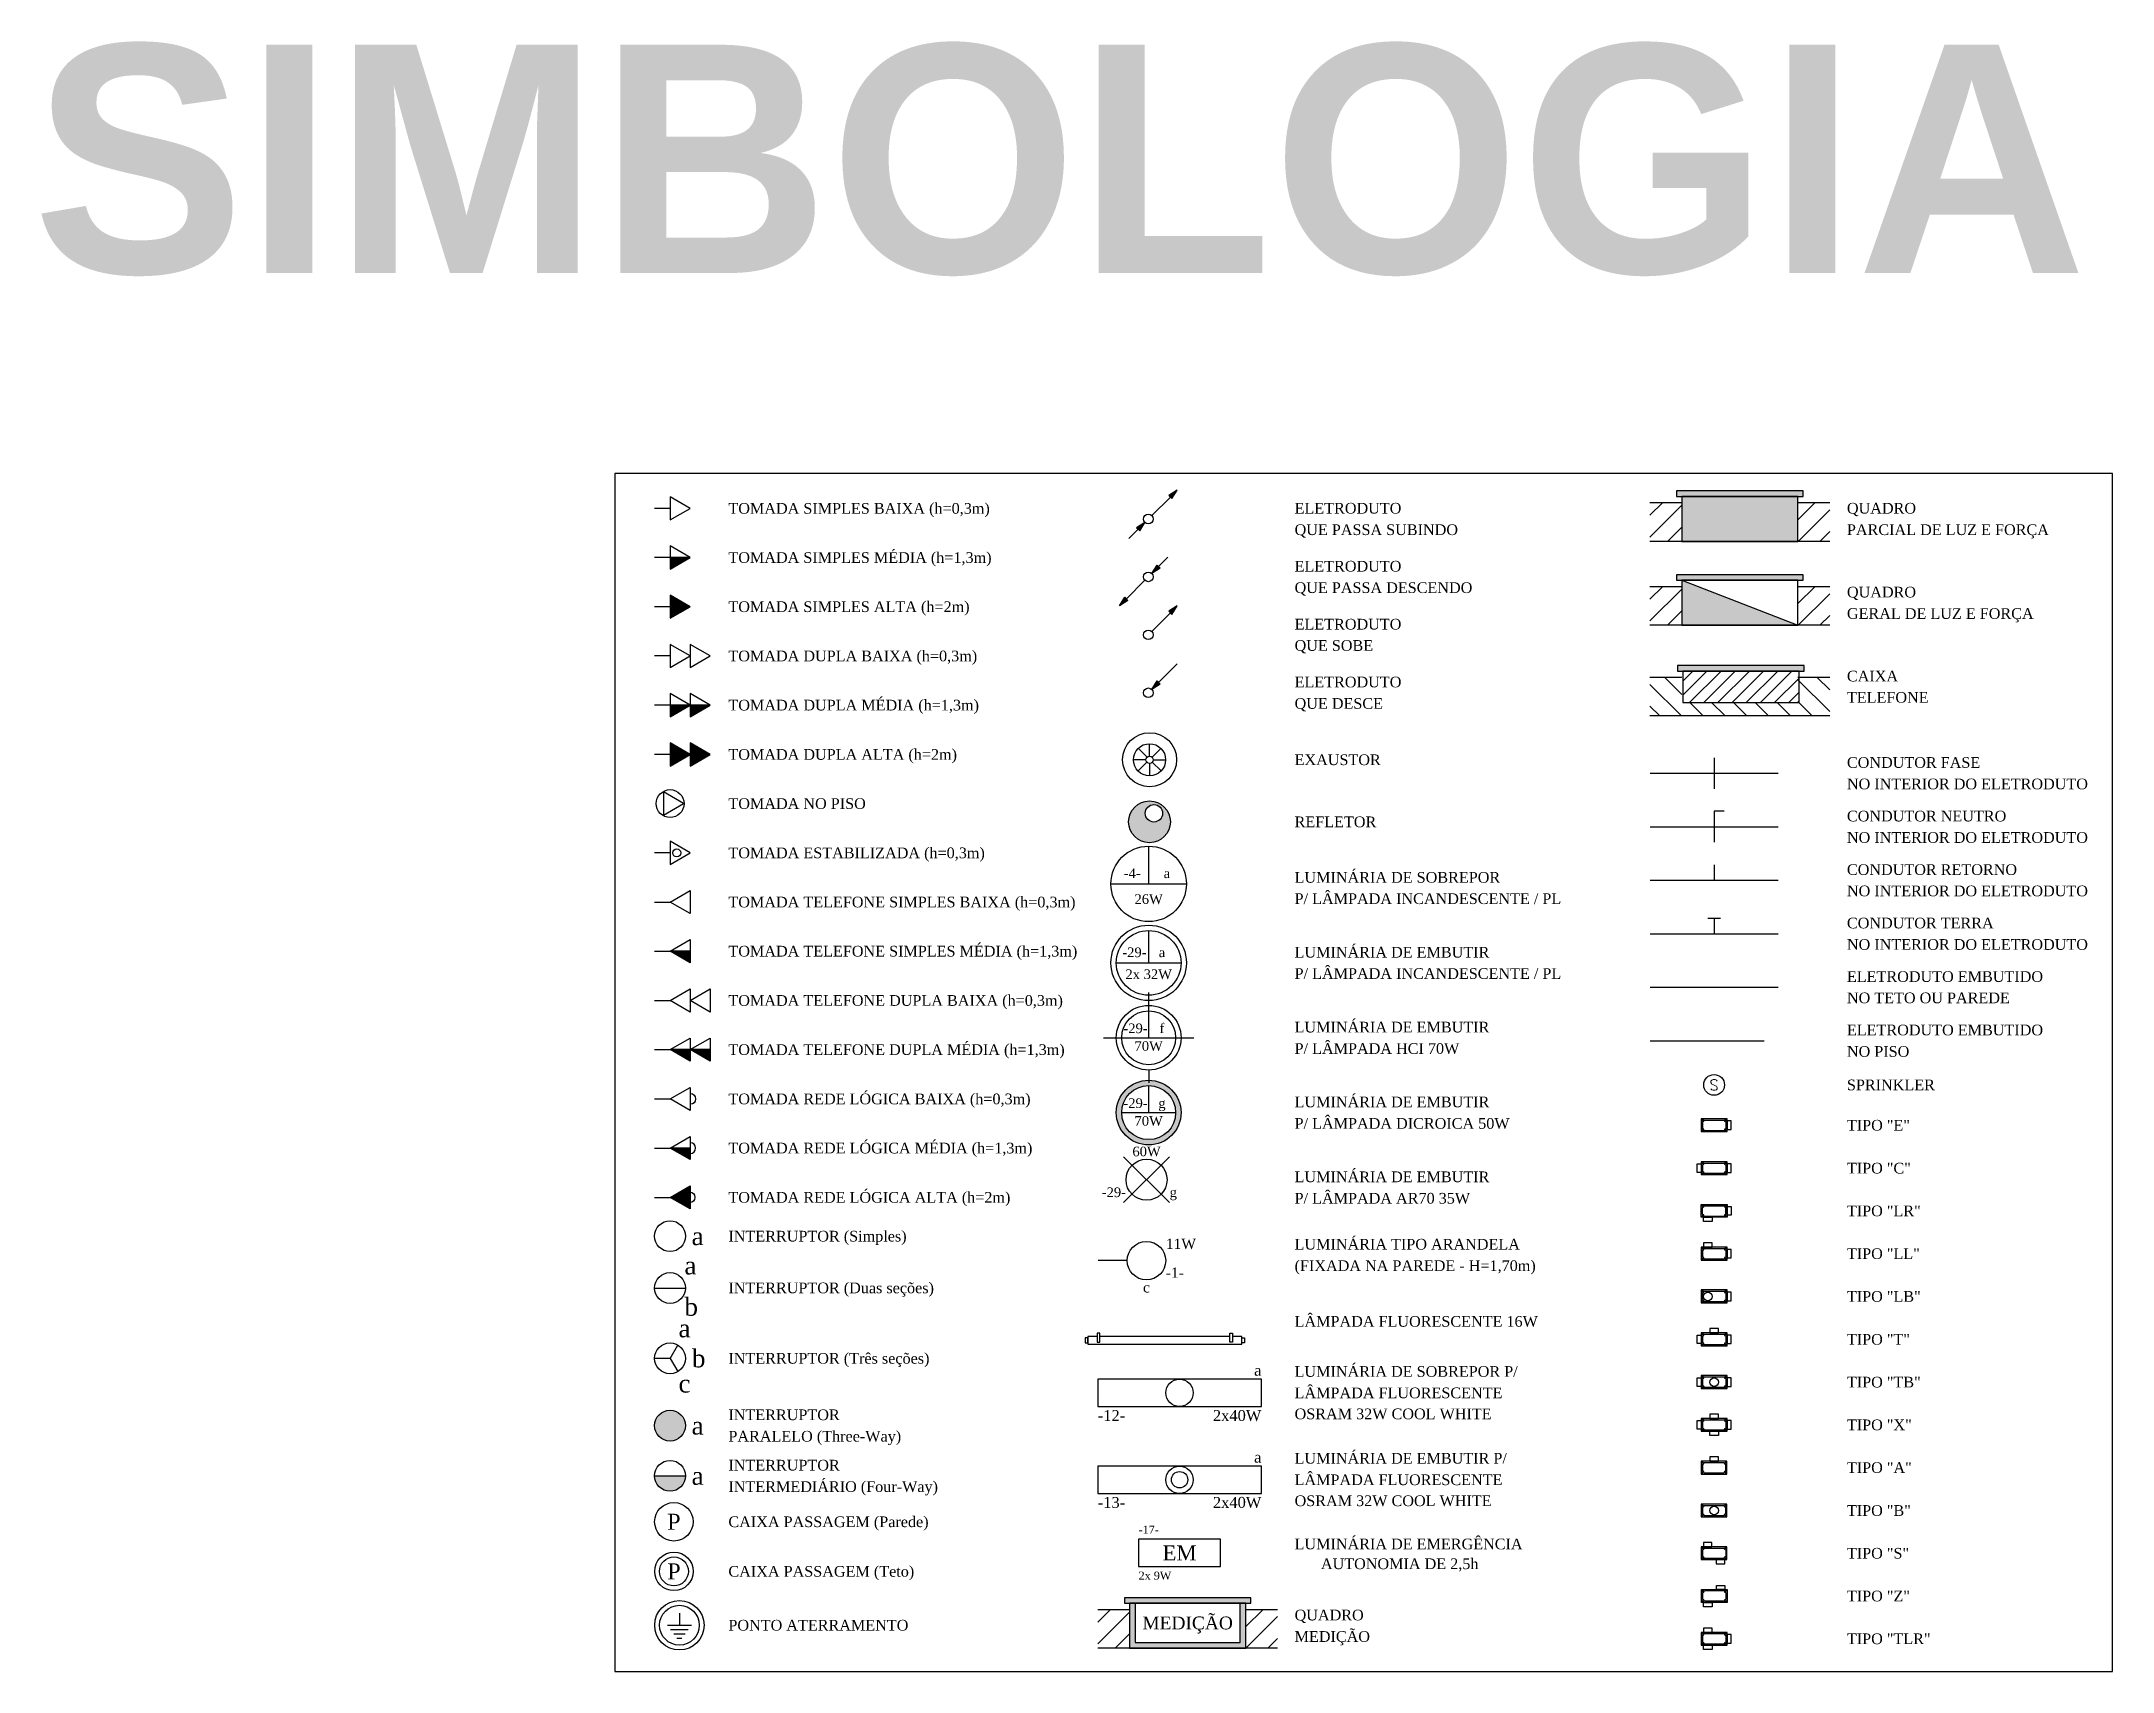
# Model space of a CAD drawing. Extents: x -8832 to -1466, y -5142 to -2323.
# Drawn here: x -8832 to -7471, y -3394 to -2323 of the extents above; entities that cross this region are included whole.
import ezdxf
from ezdxf.enums import TextEntityAlignment as Align

# ---------------------------------------------------------------- set-up
doc = ezdxf.new("R2010")
doc.units = 0
doc.header["$LTSCALE"] = 50
doc.header["$MEASUREMENT"] = 0
doc.linetypes.add('HIDDEN', pattern=[0.375, 0.25, -0.125])
doc.layers.get('0').update_dxf_attribs({"linetype": 'CONTINUOUS'})
for name, color, linetype in [('FIAÇÃO', 2, 'CONTINUOUS'), ('SIMBOLOGIA', 1, 'CONTINUOUS'), ('TX-GM', 3, 'CONTINUOUS')]:
    doc.layers.add(name, color=color, linetype=linetype)
doc.styles.add('JMS1', font='times.ttf')
doc.styles.add('JMS2', font='times.ttf')
doc.styles.add('ROMANS', font='simplex.shx')
doc.styles.add('SANSSERIFBOLD', font='sasb____.pfb')

msp = doc.modelspace()

# ---------------------------------------------------------------- texts
at = {"color": 1, "linetype": 'Continuous', "style": 'JMS2'}
for s, p in [('TOMADA SIMPLES BAIXA (h=0,3m)', (-8380.8, -2629.8)), ('TOMADA SIMPLES MÉDIA (h=1,3m)', (-8380.8, -2662.1)), ('TOMADA SIMPLES ALTA (h=2m)', (-8380.8, -2694.4)), ('TOMADA DUPLA BAIXA (h=0,3m)', (-8380.8, -2726.8)), ('TOMADA DUPLA MÉDIA (h=1,3m)', (-8380.8, -2759.1)), ('TOMADA DUPLA ALTA (h=2m)', (-8380.8, -2791.5)), ('TOMADA NO PISO', (-8380.8, -2823.8)), ('TOMADA ESTABILIZADA (h=0,3m)', (-8380.8, -2856.2))]:
    msp.add_text(s, height=7.031, dxfattribs=at).set_placement(p, align=Align.MIDDLE_LEFT)
at = {"linetype": 'Continuous', "style": 'JMS2'}
for s, height, p in [('ELETRODUTO', 7.03, (-8008.7, -2629.7)), ('QUADRO', 7.03, (-7645.7, -2629.7)), ('QUE PASSA SUBINDO', 7.031, (-8008.7, -2643.8)), ('PARCIAL DE LUZ E FORÇA', 7.031, (-7645.7, -2643.8)), ('ELETRODUTO', 7.03, (-8008.7, -2667.8)), ('QUE PASSA DESCENDO', 7.031, (-8008.7, -2681.9)), ('QUADRO', 7.03, (-7645.7, -2684.8)), ('ELETRODUTO', 7.03, (-8008.7, -2705.9)), ('GERAL DE LUZ E FORÇA', 7.031, (-7645.7, -2698.9)), ('QUE SOBE', 7.03, (-8008.7, -2719.9)), ('ELETRODUTO', 7.03, (-8008.7, -2743.9)), ('CAIXA', 7.03, (-7645.7, -2740)), ('QUE DESCE', 7.03, (-8008.7, -2758)), ('TELEFONE', 7.03, (-7645.7, -2754)), ('EXAUSTOR', 7.03, (-8008.7, -2795)), ('EXAUSTOR', 7.03, (-8008.7, -2795)), ('CONDUTOR FASE', 7.031, (-7645.7, -2796.8)), ('NO INTERIOR DO ELETRODUTO', 7.031, (-7645.7, -2810.9)), ('CONDUTOR NEUTRO', 7.031, (-7645.7, -2832)), ('REFLETOR', 7.03, (-8008.7, -2835.8)), ('REFLETOR', 7.03, (-8008.7, -2835.8)), ('NO INTERIOR DO ELETRODUTO', 7.031, (-7645.7, -2846.1)), ('LUMINÁRIA DE SOBREPOR', 7.031, (-8008.7, -2872.3)), ('CONDUTOR RETORNO', 7.031, (-7645.7, -2867.2)), ('TOMADA TELEFONE SIMPLES BAIXA (h=0,3m)', 7.031, (-8380.8, -2888.5)), ('P/ LÂMPADA INCANDESCENTE / PL', 7.031, (-8008.7, -2886.3)), ('NO INTERIOR DO ELETRODUTO', 7.031, (-7645.7, -2881.2)), ('CONDUTOR TERRA', 7.031, (-7645.7, -2902.3)), ('NO INTERIOR DO ELETRODUTO', 7.031, (-7645.7, -2916.4)), ('TOMADA TELEFONE SIMPLES MÉDIA (h=1,3m)', 7.031, (-8380.8, -2920.8)), ('LUMINÁRIA DE EMBUTIR', 7.031, (-8008.7, -2921.5)), ('P/ LÂMPADA INCANDESCENTE / PL', 7.031, (-8008.7, -2935.5)), ('ELETRODUTO EMBUTIDO', 7.031, (-7645.7, -2937.5)), ('TOMADA TELEFONE DUPLA BAIXA (h=0,3m)', 7.031, (-8380.8, -2953.2)), ('NO TETO OU PAREDE', 7.031, (-7645.7, -2951.5)), ('LUMINÁRIA DE EMBUTIR', 7.031, (-8008.7, -2970.7)), ('TOMADA TELEFONE DUPLA MÉDIA (h=1,3m)', 7.031, (-8380.8, -2985.5)), ('P/ LÂMPADA HCI 70W', 7.031, (-8008.7, -2984.8)), ('ELETRODUTO EMBUTIDO', 7.031, (-7645.7, -2972.6)), ('NO PISO', 7.03, (-7645.7, -2986.7)), ('SPRINKLER', 7.03, (-7645.7, -3008.7)), ('TOMADA REDE LÓGICA BAIXA (h=0,3m)', 7.031, (-8380.8, -3017.9)), ('LUMINÁRIA DE EMBUTIR', 7.031, (-8008.7, -3019.9)), ('P/ LÂMPADA DICROICA 50W', 7.031, (-8008.7, -3034)), ('TIPO "E"', 7.03, (-7645.7, -3035.2)), ('TOMADA REDE LÓGICA MÉDIA (h=1,3m)', 7.031, (-8380.8, -3050.2)), ('TIPO "C"', 7.03, (-7645.7, -3063.4)), ('LUMINÁRIA DE EMBUTIR', 7.031, (-8008.7, -3069.1)), ('TOMADA REDE LÓGICA ALTA (h=2m)', 7.031, (-8380.8, -3082.6)), ('P/ LÂMPADA AR70 35W', 7.031, (-8008.7, -3083.2)), ('TIPO "LR"', 7.03, (-7645.7, -3091.5)), ('INTERRUPTOR (Simples)', 7.031, (-8380.8, -3108.1)), ('LUMINÁRIA TIPO ARANDELA', 7.031, (-8008.7, -3113.4)), ('TIPO "LL"', 7.03, (-7645.7, -3119.6)), ('(FIXADA NA PAREDE - H=1,70m)', 7.031, (-8008.7, -3127.5)), ('INTERRUPTOR (Duas seções)', 7.031, (-8380.8, -3142.1)), ('TIPO "LB"', 7.03, (-7645.7, -3147.7)), ('LÂMPADA FLUORESCENTE 16W', 7.031, (-8008.7, -3164.1)), ('INTERRUPTOR (Três seções)', 7.031, (-8380.8, -3188.4)), ('TIPO "T"', 7.03, (-7645.7, -3175.9)), ('LUMINÁRIA DE SOBREPOR P/', 7.031, (-8008.7, -3197)), ('LÂMPADA FLUORESCENTE', 7.031, (-8008.7, -3211.1)), ('TIPO "TB"', 7.03, (-7645.7, -3204)), ('INTERRUPTOR', 7.031, (-8380.8, -3225.5)), ('OSRAM 32W COOL WHITE', 7.031, (-8008.7, -3224.9)), ('PARALELO (Three-Way)', 7.031, (-8380.8, -3239.6)), ('TIPO "X"', 7.03, (-7645.7, -3232.1)), ('LUMINÁRIA DE EMBUTIR P/', 7.031, (-8008.7, -3254.1)), ('INTERRUPTOR', 7.031, (-8380.8, -3258.6)), ('LÂMPADA FLUORESCENTE', 7.031, (-8008.7, -3268.2)), ('TIPO "A"', 7.03, (-7645.7, -3260.2)), ('INTERMEDIÁRIO (Four-Way)', 7.031, (-8380.8, -3272.7)), ('OSRAM 32W COOL WHITE', 7.031, (-8008.7, -3282)), ('CAIXA PASSAGEM (Parede)', 7.031, (-8380.8, -3295.8)), ('TIPO "B"', 7.03, (-7645.7, -3288.4)), ('LUMINÁRIA DE EMERGÊNCIA', 7.031, (-8008.7, -3310.4)), ('AUTONOMIA DE 2,5h', 7.031, (-7991.4, -3323.4)), ('TIPO "S"', 7.03, (-7645.7, -3316.5)), ('CAIXA PASSAGEM (Teto)', 7.031, (-8380.8, -3328.4)), ('TIPO "Z"', 7.03, (-7645.7, -3344.6)), ('PONTO ATERRAMENTO', 7.031, (-8380.8, -3363.8)), ('QUADRO', 7.03, (-8008.7, -3357.1)), ('MEDIÇÃO', 7.03, (-8008.7, -3371.2)), ('TIPO "TLR"', 7.03, (-7645.7, -3372.7))]:
    msp.add_text(s, height=height, dxfattribs=at).set_placement(p, align=Align.MIDDLE_LEFT)
at = {"layer": 'TX-GM', "style": 'SANSSERIFBOLD'}
msp.add_text('SIMBOLOGIA', height=150, dxfattribs=at).set_placement((-8838.3, -2475.1))

# ---------------------------------------------------------------- blocks, each defined once
blk = doc.blocks.new('A$C7A1A14DC')
at = {"layer": 'SIMBOLOGIA'}
blk.add_line((0.097, 0), (0, 0), dxfattribs=at)
blk.add_lwpolyline([(0.222, 0), (0.097, 0.072), (0.097, -0.072)], close=True, dxfattribs=at)
at = {"layer": 'SIMBOLOGIA', "linetype": 'Continuous', "style": 'JMS1'}
blk.add_attdef('POT', text='', height=0.08, dxfattribs=at).set_placement((0.177, 0.11), align=Align.MIDDLE_LEFT)
blk.add_attdef('CIRC.', (0.177, -0.145), '', height=0.08, dxfattribs=at)
blk = doc.blocks.new('A$C04520402')
at = {"layer": 'SIMBOLOGIA', "linetype": 'Continuous'}
blk.add_hatch(color=256, dxfattribs=at).paths.add_polyline_path([(0.097, -0.072), (0.222, 0), (0.097, 0)])
at = {"layer": 'SIMBOLOGIA'}
blk.add_line((0.097, 0), (0, 0), dxfattribs=at)
at = {"layer": 'SIMBOLOGIA', "linetype": 'Continuous'}
blk.add_line((0.222, 0), (0.097, 0), dxfattribs=at)
at = {"layer": 'SIMBOLOGIA'}
blk.add_lwpolyline([(0.222, 0), (0.097, 0.072), (0.097, -0.072)], close=True, dxfattribs=at)
at = {"layer": 'SIMBOLOGIA', "linetype": 'Continuous', "style": 'JMS1'}
blk.add_attdef('POT', text='', height=0.08, dxfattribs=at).set_placement((0.177, 0.11), align=Align.MIDDLE_LEFT)
blk.add_attdef('CIRC.', (0.177, -0.145), '', height=0.08, dxfattribs=at)
blk = doc.blocks.new('A$C3018671F')
at = {"layer": 'SIMBOLOGIA'}
blk.add_hatch(color=256, dxfattribs=at).paths.add_polyline_path([(0.097, 0.072), (0.097, -0.072), (0.222, 0)])
blk.add_line((0.097, 0), (0, 0), dxfattribs=at)
blk.add_lwpolyline([(0.222, 0), (0.097, 0.072), (0.097, -0.072)], close=True, dxfattribs=at)
at = {"layer": 'SIMBOLOGIA', "linetype": 'Continuous', "style": 'JMS1'}
blk.add_attdef('POT', text='', height=0.08, dxfattribs=at).set_placement((0.177, 0.11), align=Align.MIDDLE_LEFT)
blk.add_attdef('CIRC.', (0.177, -0.145), '', height=0.08, dxfattribs=at)
blk = doc.blocks.new('A$C2AD67FED')
at = {"layer": 'SIMBOLOGIA', "linetype": 'Continuous'}
blk.add_circle((60, 0), 60, dxfattribs=at)
at = {"layer": 'SIMBOLOGIA', "linetype": 'Continuous', "style": 'JMS1'}
blk.add_attdef('CIRC.1', text='', height=70, dxfattribs=at).set_placement((143.7, 0), align=Align.MIDDLE_LEFT)
blk = doc.blocks.new('A$C046C75A3')
at = {"layer": 'SIMBOLOGIA', "linetype": 'Continuous'}
blk.add_hatch(color=256, dxfattribs=at).paths.add_polyline_path([(0, 0, 1), (120, 0)])
blk.add_line((0, 0), (120, 0), dxfattribs=at)
blk.add_circle((60, 0), 60, dxfattribs=at)
at = {"layer": 'SIMBOLOGIA', "linetype": 'Continuous', "style": 'JMS1'}
blk.add_attdef('CIRC.1', text='', height=70, dxfattribs=at).set_placement((143.7, 0), align=Align.MIDDLE_LEFT)
blk = doc.blocks.new('A$C03AD7B86')
at = {"linetype": 'Continuous'}
for radius in [60, 45]:
    blk.add_circle((0, 0), radius, dxfattribs=at)
at = {"linetype": 'Continuous', "style": 'JMS1'}
blk.add_text('P', height=50, dxfattribs=at).set_placement((0, 0), align=Align.MIDDLE_CENTER)
blk = doc.blocks.new('A$C4C972E47')
at = {"layer": 'SIMBOLOGIA', "linetype": 'Continuous'}
blk.add_circle((60, 0), 60, dxfattribs=at)
at = {"layer": 'SIMBOLOGIA', "linetype": 'Continuous', "style": 'JMS1'}
blk.add_text('P', height=50, dxfattribs=at).set_placement((60, 0), align=Align.MIDDLE_CENTER)
blk = doc.blocks.new('A$C70187CAC')
at = {"linetype": 'Continuous'}
for p, q in [((-0.0557, 0), (0.0557, 0)), ((0, 0.0563), (0, 0)), ((-0.041, -0.0203), (0.041, -0.0203)), ((-0.0262, -0.0405), (0.0262, -0.0405)), ((-0.0115, -0.0608), (0.0115, -0.0608))]:
    blk.add_line(p, q, dxfattribs=at)
for radius in [0.1155, 0.093]:
    blk.add_circle((0, 0), radius, dxfattribs=at)
blk = doc.blocks.new('A$C42C2322C')
at = {"linetype": 'Continuous'}
blk.add_hatch(color=256, dxfattribs=at).paths.add_polyline_path([(89.9, 89.9), (63.7, 73.5), (73.5, 63.7)])
blk.add_line((10.6, 10.6), (68.6, 68.6), dxfattribs=at)
blk.add_lwpolyline([(73.5, 63.7), (89.9, 89.9), (63.7, 73.5)], close=True, dxfattribs=at)
blk.add_circle((0, 0), 15, dxfattribs=at)
blk = doc.blocks.new('A$C4D954A93')
at = {"linetype": 'Continuous'}
blk.add_hatch(color=256, dxfattribs=at).paths.add_polyline_path([(10.6, 10.6), (36.8, 27), (27, 36.8)])
blk.add_line((89.9, 89.9), (31.9, 31.9), dxfattribs=at)
blk.add_lwpolyline([(36.8, 27), (10.6, 10.6), (27, 36.8)], close=True, dxfattribs=at)
blk.add_circle((0, 0), 15, dxfattribs=at)
blk = doc.blocks.new('A$C1CAD7E8E')
at = {"layer": 'SIMBOLOGIA'}
blk.add_line((0, -0.097), (0, 0), dxfattribs=at)
blk.add_lwpolyline([(0, -0.222), (0.072, -0.097), (-0.072, -0.097)], close=True, dxfattribs=at)
at = {"layer": 'SIMBOLOGIA', "linetype": 'Continuous'}
blk.add_circle((0, -0.138), 0.0253, dxfattribs=at)
at = {"layer": 'SIMBOLOGIA', "linetype": 'Continuous', "style": 'JMS1'}
blk.add_attdef('CIRC.', text='', height=0.08, dxfattribs=at).set_placement((-0.071, -0.199), align=Align.RIGHT)
blk.add_attdef('POT', text='', height=0.08, dxfattribs=at).set_placement((0, -0.263), align=Align.TOP_CENTER)
blk = doc.blocks.new('A$C09D210CD')
at = {"layer": 'SIMBOLOGIA', "linetype": 'Continuous'}
blk.add_line((0, 0), (120, 0), dxfattribs=at)
blk.add_circle((60, 0), 60, dxfattribs=at)
at = {"layer": 'SIMBOLOGIA', "linetype": 'Continuous', "style": 'JMS1'}
blk.add_attdef('CIRC.1', text='', height=70, dxfattribs=at).set_placement((116.1, 31.6), align=Align.BOTTOM_LEFT)
blk.add_attdef('CIRC.2', text='', height=70, dxfattribs=at).set_placement((116.1, -38.1), align=Align.TOP_LEFT)
blk = doc.blocks.new('A$C0844385A')
at = {"layer": 'SIMBOLOGIA'}
blk.add_lwpolyline([(62.6, 0), (-31.3, 54.2), (-31.3, -54.2)], close=True, dxfattribs=at)
blk.add_circle((0, 0), 65, dxfattribs=at)
at = {"layer": 'SIMBOLOGIA', "linetype": 'Continuous', "style": 'JMS1'}
blk.add_attdef('POT', text='', height=60, dxfattribs=at).set_placement((41.2, 82.4), align=Align.MIDDLE_LEFT)
blk.add_attdef('CIRC.', (41.2, -108.7), '', height=60, dxfattribs=at)
blk = doc.blocks.new('A$C2E1423AF')
at = {"layer": 'SIMBOLOGIA'}
for points in [[(72.6, 54.2), (72.6, -54.2), (166.4, 0)], [(166.4, 54.2), (166.4, -54.2), (260.3, 0)]]:
    blk.add_hatch(color=256, dxfattribs=at).paths.add_polyline_path(points)
blk.add_line((72.6, 0), (0, 0), dxfattribs=at)
for points in [[(166.4, 0), (72.6, 54.2), (72.6, -54.2)], [(260.3, 0), (166.4, 54.2), (166.4, -54.2)]]:
    blk.add_lwpolyline(points, close=True, dxfattribs=at)
at = {"layer": 'SIMBOLOGIA', "linetype": 'Continuous', "style": 'JMS1'}
blk.add_attdef('POT', text='', height=60, dxfattribs=at).set_placement((195.5, 82.4), align=Align.MIDDLE_LEFT)
blk.add_attdef('CIRC.', (86.3, -123.1), '', height=60, dxfattribs=at)
blk = doc.blocks.new('A$C23953070')
at = {"layer": 'SIMBOLOGIA', "linetype": 'Continuous'}
for points in [[(72.6, -54.2), (166.4, 0), (72.6, 0)], [(166.4, -54.2), (260.3, 0), (166.4, 0)]]:
    blk.add_hatch(color=256, dxfattribs=at).paths.add_polyline_path(points)
at = {"layer": 'SIMBOLOGIA'}
blk.add_line((72.6, 0), (0, 0), dxfattribs=at)
at = {"layer": 'SIMBOLOGIA', "linetype": 'Continuous'}
for p, q in [((166.4, 0), (72.6, 0)), ((260.3, 0), (166.4, 0))]:
    blk.add_line(p, q, dxfattribs=at)
at = {"layer": 'SIMBOLOGIA'}
for points in [[(166.4, 0), (72.6, 54.2), (72.6, -54.2)], [(260.3, 0), (166.4, 54.2), (166.4, -54.2)]]:
    blk.add_lwpolyline(points, close=True, dxfattribs=at)
at = {"layer": 'SIMBOLOGIA', "linetype": 'Continuous', "style": 'JMS1'}
blk.add_attdef('POT', text='', height=60, dxfattribs=at).set_placement((195.5, 82.4), align=Align.MIDDLE_LEFT)
blk.add_attdef('CIRC.', (86.3, -123.1), '', height=60, dxfattribs=at)
blk = doc.blocks.new('A$C6A1A07AC')
at = {"layer": 'SIMBOLOGIA'}
blk.add_line((72.6, 0), (0, 0), dxfattribs=at)
for points in [[(166.4, 0), (72.6, 54.2), (72.6, -54.2)], [(260.3, 0), (166.4, 54.2), (166.4, -54.2)]]:
    blk.add_lwpolyline(points, close=True, dxfattribs=at)
at = {"layer": 'SIMBOLOGIA', "linetype": 'Continuous', "style": 'JMS1'}
blk.add_attdef('POT', text='', height=60, dxfattribs=at).set_placement((195.5, 82.4), align=Align.MIDDLE_LEFT)
blk.add_attdef('CIRC.', (86.3, -123.1), '', height=60, dxfattribs=at)
blk = doc.blocks.new('A$C57CA5F4A')
at = {"layer": 'SIMBOLOGIA', "linetype": 'Continuous'}
blk.add_hatch(color=256, dxfattribs=at).paths.add_polyline_path([(0.222, -0.072), (0.222, 0), (0.097, 0)])
at = {"layer": 'SIMBOLOGIA'}
blk.add_line((0, 0), (0.097, 0), dxfattribs=at)
at = {"layer": 'SIMBOLOGIA', "linetype": 'Continuous'}
blk.add_line((0.222, 0), (0.097, 0), dxfattribs=at)
at = {"layer": 'SIMBOLOGIA'}
blk.add_lwpolyline([(0.097, 0), (0.222, 0.072), (0.222, -0.072)], close=True, dxfattribs=at)
blk = doc.blocks.new('A$C5E7A017F')
at = {"layer": 'SIMBOLOGIA', "linetype": 'Continuous'}
blk.add_hatch(color=256, dxfattribs=at).paths.add_polyline_path([(0.222, -0.072), (0.222, 0), (0.097, 0)])
at = {"layer": 'SIMBOLOGIA'}
blk.add_line((0, 0), (0.097, 0), dxfattribs=at)
at = {"layer": 'SIMBOLOGIA', "linetype": 'Continuous'}
blk.add_line((0.222, 0), (0.097, 0), dxfattribs=at)
at = {"layer": 'SIMBOLOGIA'}
blk.add_lwpolyline([(0.097, 0), (0.222, 0.072), (0.222, -0.072)], close=True, dxfattribs=at)
at = {"layer": 'SIMBOLOGIA', "linetype": 'Continuous'}
blk.add_arc((0.222, 0), 0.0335, 270, 90, dxfattribs=at)
blk = doc.blocks.new('A$C341177DA')
at = {"linetype": 'Continuous'}
for p, q in [((-0.017, 0), (-0.0751, 0)), ((-0.012, 0.0121), (-0.0528, 0.0534)), ((0, 0.017), (0, 0.0751)), ((0.0121, 0.012), (0.0533, 0.0528)), ((0.017, 0), (0.0751, 0)), ((-0.0122, -0.0119), (-0.0537, -0.0525)), ((0, -0.017), (0, -0.0751)), ((0.0123, -0.0118), (0.0543, -0.0519))]:
    blk.add_line(p, q, dxfattribs=at)
for radius in [0.1262, 0.0751, 0.017]:
    blk.add_circle((0, 0), radius, dxfattribs=at)
blk = doc.blocks.new('A$C2F8936CE')
at = {"linetype": 'ByBlock'}
h = blk.add_hatch(color=256, dxfattribs=at)
h.paths.add_polyline_path([(0.245, 0, 1), (0, 0, 1)])
h.paths.add_polyline_path([(0.097, 0.05, -1), (0.199, 0.05, -1)], flags=16)
blk.add_circle((0.122, 0), 0.122)
blk.add_circle((0.148, 0.05), 0.051, dxfattribs=at)
at = {"linetype": 'Continuous', "style": 'JMS1'}
for tag, p in [('CIRC.', (0.073, 0.186)), ('POT.', (0.259, -0.11)), ('CMD', (0.094, -0.192))]:
    blk.add_attdef(tag, text='', height=0.06, dxfattribs=at).set_placement(p, align=Align.MIDDLE_LEFT)
blk = doc.blocks.new('A$C6210122E')
at = {"linetype": 'Continuous'}
blk.add_lwpolyline([(-300, -50), (300, -50), (300, 50), (-300, 50)], close=True, dxfattribs=at)
blk.add_circle((0, 0), 50, dxfattribs=at)
at = {"linetype": 'Continuous', "style": 'JMS1'}
for tag, p in [('CMD', (300, 83)), ('POT.', (300, -83))]:
    blk.add_attdef(tag, text='', height=40, dxfattribs=at).set_placement(p, align=Align.MIDDLE_RIGHT)
blk.add_attdef('CIRC.', text='', height=40, dxfattribs=at).set_placement((-300, -83), align=Align.MIDDLE_LEFT)
blk = doc.blocks.new('A$C350A4605')
at = {"linetype": 'Continuous'}
blk.add_lwpolyline([(-300, -50), (300, -50), (300, 50), (-300, 50)], close=True, dxfattribs=at)
for radius in [50, 30]:
    blk.add_circle((0, 0), radius, dxfattribs=at)
at = {"linetype": 'Continuous', "style": 'JMS1'}
for tag, p in [('CMD', (300, 83)), ('POT.', (300, -83))]:
    blk.add_attdef(tag, text='', height=40, dxfattribs=at).set_placement(p, align=Align.MIDDLE_RIGHT)
blk.add_attdef('CIRC.', text='', height=40, dxfattribs=at).set_placement((-300, -83), align=Align.MIDDLE_LEFT)
blk = doc.blocks.new('A$C1FA718BA')
at = {"linetype": 'Continuous'}
for p, q in [((-350, 101.7), (-301.7, 150)), ((-226.4, 150), (-350, 150)), ((-350, 16.8), (-226.4, 140.5)), ((226.4, 84.1), (292.3, 150)), ((350, 150), (226.4, 150)), ((227.1, 0), (350, 122.9)), ((350, 0), (-350, 0)), ((-282, 0), (-226.4, 55.6)), ((312, 0), (350, 38))]:
    blk.add_line(p, q, dxfattribs=at)
blk = doc.blocks.new('A$C448E4B37')
at = {"linetype": 'Continuous'}
h = blk.add_hatch(color=256, dxfattribs=at)
h.paths.add_polyline_path([(-246.4, 46.9), (-246.4, 25), (246.4, 25), (246.4, 46.9)])
h.paths.add_polyline_path([(-226.4, 25), (-226.4, -150), (226.4, -150), (226.4, 25)])
for points in [[(-246.4, 25), (246.4, 25), (246.4, 46.9), (-246.4, 46.9)], [(-226.4, -150), (226.4, -150), (226.4, 25), (-226.4, 25)]]:
    blk.add_lwpolyline(points, close=True, dxfattribs=at)
blk = doc.blocks.new('A$C622D64AD')
at = {"linetype": 'Continuous'}
for points in [[(-246.4, 46.9), (-246.4, 25), (246.4, 25), (246.4, 46.9)], [(226.4, -150), (-226.4, 25), (-226.4, -150)]]:
    blk.add_hatch(color=256, dxfattribs=at).paths.add_polyline_path(points)
blk.add_line((-226.4, 25), (226.4, -150), dxfattribs=at)
for points in [[(-246.4, 25), (246.4, 25), (246.4, 46.9), (-246.4, 46.9)], [(-226.4, -150), (226.4, -150), (226.4, 25), (-226.4, 25)]]:
    blk.add_lwpolyline(points, close=True, dxfattribs=at)
blk = doc.blocks.new('A$C74910228')
at = {"linetype": 'Continuous'}
h = blk.add_hatch(color=256, dxfattribs=at)
h.paths.add_polyline_path([(-246.4, 46.9), (-246.4, 25), (246.4, 25), (246.4, 46.9)])
h.paths.add_polyline_path([(-204.5, 25), (-226.4, 25), (-226.4, -150), (226.4, -150), (226.4, 25), (204.5, 25), (204.5, -128.1), (-204.5, -128.1)])
for points in [[(-246.4, 25), (246.4, 25), (246.4, 46.9), (-246.4, 46.9)], [(-226.4, -150), (226.4, -150), (226.4, 25), (-226.4, 25)], [(-204.5, -128.1), (204.5, -128.1), (204.5, 25), (-204.5, 25)]]:
    blk.add_lwpolyline(points, close=True, dxfattribs=at)
at = {"linetype": 'Continuous', "style": 'JMS2'}
blk.add_text('MEDIÇÃO', height=50, dxfattribs=at).set_placement((0, -51.6), align=Align.MIDDLE_CENTER)
blk = doc.blocks.new('A$C65E92EE3')
at = {"linetype": 'Continuous'}
blk.add_hatch(color=256, dxfattribs=at).paths.add_polyline_path([(-246.4, 46.9), (-246.4, 25), (246.4, 25), (246.4, 46.9)])
for p, q in [((-226.4, -14), (-187.4, 25)), ((-226.4, -69.2), (-132.2, 25)), ((-199.8, -97.7), (-77.1, 25)), ((-144.6, -97.7), (-21.9, 25)), ((-89.5, -97.7), (33.3, 25)), ((-34.3, -97.7), (88.4, 25)), ((20.8, -97.7), (143.6, 25)), ((76, -97.7), (198.7, 25)), ((131.1, -97.7), (226.4, -2.5)), ((186.3, -97.7), (226.4, -57.6))]:
    blk.add_line(p, q, dxfattribs=at)
for points in [[(-246.4, 25), (246.4, 25), (246.4, 46.9), (-246.4, 46.9)], [(-226.4, -97.7), (226.4, -97.7), (226.4, 25), (-226.4, 25)]]:
    blk.add_lwpolyline(points, close=True, dxfattribs=at)
blk = doc.blocks.new('A$C759F369E')
at = {"linetype": 'Continuous'}
for p, q in [((-226.4, 150), (-350, 150)), ((-227.1, 0), (-350, 122.9)), ((-226.4, 84.1), (-292.3, 150)), ((350, 150), (226.4, 150)), ((350, 16.8), (226.4, 140.5)), ((350, 101.7), (301.7, 150)), ((-312, 0), (-350, 38)), ((350, 0), (-350, 0)), ((-142.3, 0), (-194.5, 52.3)), ((-57.4, 0), (-109.7, 52.3)), ((27.4, 0), (-24.8, 52.3)), ((112.3, 0), (60, 52.3)), ((197.1, 0), (144.9, 52.3)), ((282, 0), (226.4, 55.6))]:
    blk.add_line(p, q, dxfattribs=at)
blk = doc.blocks.new('A$C0F8C457B')
at = {"linetype": 'Continuous'}
for p, q in [((0, 0), (0, 176)), ((-176, 0), (176, 0))]:
    blk.add_line(p, q, dxfattribs=at)
blk.add_line((0, -126), (0, -176))
for radius in [126, 105]:
    blk.add_circle((0, 0), radius, dxfattribs=at)
at = {"linetype": 'Continuous', "style": 'JMS1'}
for tag, p in [('CIRC.', (-51.1, 36.8)), ('CMD', (51.8, 36.8)), ('POT.', (0, -32.3))]:
    blk.add_attdef(tag, text='', height=37.5, dxfattribs=at).set_placement(p, align=Align.MIDDLE_CENTER)
blk = doc.blocks.new('A$C12EA76F2')
h = blk.add_hatch(color=256)
edge = h.paths.add_edge_path()
edge.add_arc((0, 0), 126, 0, 360)
edge = h.paths.add_edge_path(flags=16)
edge.add_arc((0, 0), 105, 0, 360)
at = {"linetype": 'Continuous'}
for p, q in [((0, 0), (0, 105)), ((-105, 0), (105, 0))]:
    blk.add_line(p, q, dxfattribs=at)
for radius in [126, 105]:
    blk.add_circle((0, 0), radius, dxfattribs=at)
at = {"linetype": 'Continuous', "style": 'JMS1'}
for tag, p in [('CIRC.', (-51.1, 36.8)), ('CMD', (51.8, 36.8)), ('POT.', (0, -32.3))]:
    blk.add_attdef(tag, text='', height=37.5, dxfattribs=at).set_placement(p, align=Align.MIDDLE_CENTER)
blk = doc.blocks.new('A$C2E6C7662')
at = {"linetype": 'Continuous'}
for p, q in [((89.1, -89.1), (-89.1, 89.1)), ((-89.1, -89.1), (89.1, 89.1))]:
    blk.add_line(p, q, dxfattribs=at)
blk.add_circle((0, 0), 80, dxfattribs=at)
at = {"linetype": 'Continuous', "style": 'JMS1'}
blk.add_attdef('POT.', text='', height=37.5, dxfattribs=at).set_placement((0, 80), align=Align.BOTTOM_CENTER)
blk.add_attdef('CIRC.', text='', height=37.5, dxfattribs=at).set_placement((-80, -48.9), align=Align.MIDDLE_RIGHT)
blk.add_attdef('CMD', text='', height=37.5, dxfattribs=at).set_placement((90, -48.9), align=Align.MIDDLE_LEFT)
blk = doc.blocks.new('A$C0B4C0E00')
for points in [[(-263.5, -35.3), (-253.5, -35.3), (-253.5, 0), (-263.5, 0)], [(263.5, -35.3), (253.5, -35.3), (253.5, 0), (263.5, 0)], [(-310, -37.6), (-300, -37.6), (-300, -17.6), (-310, -17.6)], [(310, -37.6), (300, -37.6), (300, -17.6), (310, -17.6)]]:
    blk.add_lwpolyline(points, close=True)
for points in [[(-263.5, -12.6), (-300, -12.6), (-300, -42.6), (300, -42.6), (300, -12.6), (263.5, -12.6)], [(253.5, -12.6), (-253.5, -12.6)]]:
    blk.add_lwpolyline(points)
at = {"linetype": 'Continuous', "style": 'JMS1'}
for tag, p in [('CMD', (300, 42.1)), ('POT.', (300, -84.7))]:
    blk.add_attdef(tag, text='', height=50, dxfattribs=at).set_placement(p, align=Align.MIDDLE_RIGHT)
blk.add_attdef('CIRC.', text='', height=50, dxfattribs=at).set_placement((-300, -84.7), align=Align.MIDDLE_LEFT)
blk = doc.blocks.new('A$C37370DF5')
at = {"linetype": 'Continuous'}
for p, q in [((0, 0), (0, 126)), ((-126, 0), (126, 0))]:
    blk.add_line(p, q, dxfattribs=at)
for radius in [147, 126]:
    blk.add_circle((0, 0), radius, dxfattribs=at)
at = {"linetype": 'Continuous', "style": 'JMS1'}
for tag, p in [('CIRC.', (-55.5, 41.2)), ('CMD', (51.8, 41.2)), ('POT.', (0, -44.1))]:
    blk.add_attdef(tag, text='', height=37.5, dxfattribs=at).set_placement(p, align=Align.MIDDLE_CENTER)
blk = doc.blocks.new('A$C0CF16AB1')
at = {"linetype": 'Continuous'}
for p, q in [((0, 0), (0, 147)), ((-147, 0), (147, 0))]:
    blk.add_line(p, q, dxfattribs=at)
blk.add_circle((0, 0), 147, dxfattribs=at)
at = {"linetype": 'Continuous', "style": 'JMS1'}
for tag, p in [('CIRC.', (-64.1, 41.2)), ('CMD', (70.9, 41.2)), ('POT.', (0, -59.2))]:
    blk.add_attdef(tag, text='', height=37.5, dxfattribs=at).set_placement(p, align=Align.MIDDLE_CENTER)
blk = doc.blocks.new('A$C7BD834D8')
blk.add_line((112.5, 0), (0, 0))
blk.add_circle((187.5, 0), 75)
at = {"linetype": 'Continuous', "style": 'JMS1'}
for tag, p in [('POT.', (262.9, 65.6)), ('CIRC.', (262.9, -46.7))]:
    blk.add_attdef(tag, text='', height=40, dxfattribs=at).set_placement(p, align=Align.MIDDLE_LEFT)
blk.add_attdef('CMD', text='', height=40, dxfattribs=at).set_placement((187.5, -104), align=Align.MIDDLE_CENTER)
blk = doc.blocks.new('A$C58A16327')
blk.add_lwpolyline([(-191.3, -63.7), (191.3, -63.7), (191.3, 63.7), (-191.3, 63.7)], close=True)
at = {"linetype": 'Continuous', "style": 'JMS2'}
blk.add_text('EM', height=70, dxfattribs=at).set_placement((0, 0), align=Align.MIDDLE_CENTER)
at = {"style": 'JMS1'}
for tag, p in [('CIRC.', (-191.3, 109)), ('POT.', (-191.3, -105.9))]:
    blk.add_attdef(tag, text='', height=37.5, dxfattribs=at).set_placement(p, align=Align.MIDDLE_LEFT)
blk = doc.blocks.new('A$C39BB159D')
at = {"linetype": 'Continuous'}
blk.add_circle((0, 0), 48.6, dxfattribs=at)
at = {"linetype": 'Continuous', "style": 'ROMANS'}
blk.add_text('S', height=50, rotation=180, dxfattribs=at).set_placement((0, 0), align=Align.MIDDLE)
blk = doc.blocks.new('A$C3B8C14AC')
for p, q in [((-134, 16.1), (-134, -16.1)), ((-126.1, 24), (-33.9, 24)), ((-26, 16.1), (-26, -16.1)), ((-126.1, -24), (-33.9, -24))]:
    blk.add_line(p, q)
for points in [[(-140, -30), (-20, -30), (-20, 30), (-140, 30)], [(-20, -20), (0, -20), (0, 20), (-20, 20)]]:
    blk.add_lwpolyline(points, close=True)
for centre in [(-134, 24), (-26, 24), (-134, -24), (-26, -24)]:
    blk.add_circle(centre, 3)
for centre, start, end in [((-134, 24), 270, 0), ((-26, 24), 180, 270), ((-134, -24), 0, 90), ((-26, -24), 90, 180)]:
    blk.add_arc(centre, 7.94, start, end)
blk = doc.blocks.new('A$C36343BAB')
for p, q in [((-134, 16.1), (-134, -16.1)), ((-126.1, 24), (-33.9, 24)), ((-26, 16.1), (-26, -16.1)), ((-126.1, -24), (-33.9, -24))]:
    blk.add_line(p, q)
for points in [[(-140, -20), (-160, -20), (-160, 20), (-140, 20)], [(-140, -30), (-20, -30), (-20, 30), (-140, 30)], [(-20, -20), (0, -20), (0, 20), (-20, 20)]]:
    blk.add_lwpolyline(points, close=True)
for centre in [(-134, 24), (-26, 24), (-134, -24), (-26, -24)]:
    blk.add_circle(centre, 3)
for centre, start, end in [((-134, 24), 270, 0), ((-26, 24), 180, 270), ((-134, -24), 0, 90), ((-26, -24), 90, 180)]:
    blk.add_arc(centre, 7.94, start, end)
blk = doc.blocks.new('A$C71C92724')
for p, q in [((-134, -16.1), (-134, 16.1)), ((-126.1, 24), (-33.9, 24)), ((-26, -16.1), (-26, 16.1)), ((-126.1, -24), (-33.9, -24))]:
    blk.add_line(p, q)
for points in [[(-140, 30), (-20, 30), (-20, -30), (-140, -30)], [(-20, 20), (0, 20), (0, -20), (-20, -20)], [(-130.1, -30), (-90.1, -30), (-90.1, -50), (-130.1, -50)]]:
    blk.add_lwpolyline(points, close=True)
for centre in [(-134, 24), (-26, 24), (-134, -24), (-26, -24)]:
    blk.add_circle(centre, 3)
for centre, start, end in [((-134, 24), 270, 0), ((-26, 24), 180, 270), ((-134, -24), 0, 90), ((-26, -24), 90, 180)]:
    blk.add_arc(centre, 7.94, start, end)
blk = doc.blocks.new('A$C73B66FB5')
for p, q in [((-134, 16.1), (-134, -16.1)), ((-126.1, 24), (-33.9, 24)), ((-26, 16.1), (-26, -16.1)), ((-126.1, -24), (-33.9, -24))]:
    blk.add_line(p, q)
for points in [[(-140, -30), (-20, -30), (-20, 30), (-140, 30)], [(-130.1, 30), (-90.1, 30), (-90.1, 50), (-130.1, 50)], [(-20, -20), (0, -20), (0, 20), (-20, 20)]]:
    blk.add_lwpolyline(points, close=True)
for centre in [(-134, 24), (-26, 24), (-134, -24), (-26, -24)]:
    blk.add_circle(centre, 3)
for centre, start, end in [((-134, 24), 270, 0), ((-26, 24), 180, 270), ((-134, -24), 0, 90), ((-26, -24), 90, 180)]:
    blk.add_arc(centre, 7.94, start, end)
blk = doc.blocks.new('A$C595A2545')
for p, q in [((-134, 16.1), (-134, -16.1)), ((-126.1, 24), (-33.9, 24)), ((-26, 16.1), (-26, -16.1)), ((-126.1, -24), (-33.9, -24))]:
    blk.add_line(p, q)
for points in [[(-140, -30), (-20, -30), (-20, 30), (-140, 30)], [(-20, -20), (0, -20), (0, 20), (-20, 20)]]:
    blk.add_lwpolyline(points, close=True)
for centre, radius in [((-134, 24), 3), ((-110.1, 0), 20), ((-26, 24), 3), ((-134, -24), 3), ((-26, -24), 3)]:
    blk.add_circle(centre, radius)
for centre, start, end in [((-134, 24), 270, 0), ((-26, 24), 180, 270), ((-134, -24), 0, 90), ((-26, -24), 90, 180)]:
    blk.add_arc(centre, 7.94, start, end)
blk = doc.blocks.new('A$C39100D1A')
for p, q in [((-134, 16.1), (-134, -16.1)), ((-126.1, 24), (-33.9, 24)), ((-26, 16.1), (-26, -16.1)), ((-126.1, -24), (-33.9, -24))]:
    blk.add_line(p, q)
for points in [[(-140, -20), (-160, -20), (-160, 20), (-140, 20)], [(-140, -30), (-20, -30), (-20, 30), (-140, 30)], [(-100, 30), (-60, 30), (-60, 50), (-100, 50)], [(-20, -20), (0, -20), (0, 20), (-20, 20)]]:
    blk.add_lwpolyline(points, close=True)
for centre in [(-134, 24), (-26, 24), (-134, -24), (-26, -24)]:
    blk.add_circle(centre, 3)
for centre, start, end in [((-134, 24), 270, 0), ((-26, 24), 180, 270), ((-134, -24), 0, 90), ((-26, -24), 90, 180)]:
    blk.add_arc(centre, 7.94, start, end)
blk = doc.blocks.new('A$C1B352E12')
for p, q in [((-134, 16.1), (-134, -16.1)), ((-126.1, 24), (-33.9, 24)), ((-26, 16.1), (-26, -16.1)), ((-126.1, -24), (-33.9, -24))]:
    blk.add_line(p, q)
for points in [[(-140, -20), (-160, -20), (-160, 20), (-140, 20)], [(-140, -30), (-20, -30), (-20, 30), (-140, 30)], [(-20, -20), (0, -20), (0, 20), (-20, 20)]]:
    blk.add_lwpolyline(points, close=True)
for centre, radius in [((-134, 24), 3), ((-80, 0), 20), ((-26, 24), 3), ((-134, -24), 3), ((-26, -24), 3)]:
    blk.add_circle(centre, radius)
for centre, start, end in [((-134, 24), 270, 0), ((-26, 24), 180, 270), ((-134, -24), 0, 90), ((-26, -24), 90, 180)]:
    blk.add_arc(centre, 7.94, start, end)
blk = doc.blocks.new('A$C32872069')
for p, q in [((-134, 16.1), (-134, -16.1)), ((-126.1, 24), (-33.9, 24)), ((-26, 16.1), (-26, -16.1)), ((-126.1, -24), (-33.9, -24))]:
    blk.add_line(p, q)
for points in [[(-140, -20), (-160, -20), (-160, 20), (-140, 20)], [(-140, -30), (-20, -30), (-20, 30), (-140, 30)], [(-100, 30), (-60, 30), (-60, 50), (-100, 50)], [(-20, -20), (0, -20), (0, 20), (-20, 20)], [(-100, -30), (-60, -30), (-60, -50), (-100, -50)]]:
    blk.add_lwpolyline(points, close=True)
for centre in [(-134, 24), (-26, 24), (-134, -24), (-26, -24)]:
    blk.add_circle(centre, 3)
for centre, start, end in [((-134, 24), 270, 0), ((-26, 24), 180, 270), ((-134, -24), 0, 90), ((-26, -24), 90, 180)]:
    blk.add_arc(centre, 7.94, start, end)
blk = doc.blocks.new('A$C302B13C6')
for p, q in [((-54, -33.9), (-54, -66.1)), ((-46.1, -26), (46.1, -26)), ((-46.1, -74), (46.1, -74)), ((54, -33.9), (54, -66.1))]:
    blk.add_line(p, q)
for points in [[(-20, -20), (20, -20), (20, 0), (-20, 0)], [(-60, -80), (60, -80), (60, -20), (-60, -20)]]:
    blk.add_lwpolyline(points, close=True)
for centre in [(-54, -26), (-54, -74), (54, -26), (54, -74)]:
    blk.add_circle(centre, 3)
for centre, start, end in [((-54, -26), 270, 0), ((-54, -74), 0, 90), ((54, -26), 180, 270), ((54, -74), 90, 180)]:
    blk.add_arc(centre, 7.94, start, end)
blk = doc.blocks.new('A$C3827137E')
for p, q in [((-54, 16.1), (-54, -16.1)), ((-46.1, 24), (46.1, 24)), ((54, 16.1), (54, -16.1)), ((-46.1, -24), (46.1, -24))]:
    blk.add_line(p, q)
blk.add_lwpolyline([(-60, -30), (60, -30), (60, 30), (-60, 30)], close=True)
for centre, radius in [((-54, 24), 3), ((0, 0), 20), ((54, 24), 3), ((-54, -24), 3), ((54, -24), 3)]:
    blk.add_circle(centre, radius)
for centre, start, end in [((-54, 24), 270, 0), ((54, 24), 180, 270), ((-54, -24), 0, 90), ((54, -24), 90, 180)]:
    blk.add_arc(centre, 7.94, start, end)
blk = doc.blocks.new('A$C0D1E03A1')
for p, q in [((-23.9, -33.9), (-23.9, -66.1)), ((-16, -26), (76.1, -26)), ((-16, -74), (76.1, -74)), ((84.1, -33.9), (84.1, -66.1))]:
    blk.add_line(p, q)
for points in [[(-20, -20), (20, -20), (20, 0), (-20, 0)], [(-29.9, -80), (90.1, -80), (90.1, -20), (-29.9, -20)], [(80.1, -80), (40.1, -80), (40.1, -100), (80.1, -100)]]:
    blk.add_lwpolyline(points, close=True)
for centre in [(-23.9, -26), (-23.9, -74), (84.1, -26), (84.1, -74)]:
    blk.add_circle(centre, 3)
for centre, start, end in [((-23.9, -26), 270, 0), ((-23.9, -74), 0, 90), ((84.1, -26), 180, 270), ((84.1, -74), 90, 180)]:
    blk.add_arc(centre, 7.94, start, end)
blk = doc.blocks.new('A$C72086583')
for p, q in [((-84.1, -33.9), (-84.1, -66.1)), ((16, -26), (-76.1, -26)), ((16, -74), (-76.1, -74)), ((23.9, -33.9), (23.9, -66.1))]:
    blk.add_line(p, q)
for points in [[(20, -20), (-20, -20), (-20, 0), (20, 0)], [(29.9, -80), (-90.1, -80), (-90.1, -20), (29.9, -20)], [(-80.1, -80), (-40.1, -80), (-40.1, -100), (-80.1, -100)]]:
    blk.add_lwpolyline(points, close=True)
for centre in [(-84.1, -26), (-84.1, -74), (23.9, -26), (23.9, -74)]:
    blk.add_circle(centre, 3)
for centre, start, end in [((-84.1, -26), 270, 0), ((-84.1, -74), 0, 90), ((23.9, -26), 180, 270), ((23.9, -74), 90, 180)]:
    blk.add_arc(centre, 7.94, start, end)
blk = doc.blocks.new('A$C316D0890')
for p, q in [((-134, 16.1), (-134, -16.1)), ((-126.1, 24), (-33.9, 24)), ((-26, 16.1), (-26, -16.1)), ((-126.1, -24), (-33.9, -24))]:
    blk.add_line(p, q)
for points in [[(-140, -30), (-20, -30), (-20, 30), (-140, 30)], [(-130.1, 30), (-90.1, 30), (-90.1, 50), (-130.1, 50)], [(-20, -20), (0, -20), (0, 20), (-20, 20)], [(-130.1, -30), (-90.1, -30), (-90.1, -50), (-130.1, -50)]]:
    blk.add_lwpolyline(points, close=True)
for centre in [(-134, 24), (-26, 24), (-134, -24), (-26, -24)]:
    blk.add_circle(centre, 3)
for centre, start, end in [((-134, 24), 270, 0), ((-26, 24), 180, 270), ((-134, -24), 0, 90), ((-26, -24), 90, 180)]:
    blk.add_arc(centre, 7.94, start, end)
blk = doc.blocks.new('A$C549C0EC8')
at = {"linetype": 'Continuous'}
for points in [[(89.9, 89.9), (63.7, 73.5), (73.5, 63.7)], [(-10.6, -10.6), (-36.8, -27), (-27, -36.8)]]:
    blk.add_hatch(color=256, dxfattribs=at).paths.add_polyline_path(points)
for p, q in [((10.6, 10.6), (68.6, 68.6)), ((-60.9, -60.9), (-31.9, -31.9))]:
    blk.add_line(p, q, dxfattribs=at)
for points in [[(73.5, 63.7), (89.9, 89.9), (63.7, 73.5)], [(-27, -36.8), (-10.6, -10.6), (-36.8, -27)]]:
    blk.add_lwpolyline(points, close=True, dxfattribs=at)
blk.add_circle((0, 0), 15, dxfattribs=at)
blk = doc.blocks.new('A$C093F7FE3')
at = {"linetype": 'Continuous'}
for points in [[(10.6, 10.6), (36.8, 27), (27, 36.8)], [(-89.9, -89.9), (-63.7, -73.5), (-73.5, -63.7)]]:
    blk.add_hatch(color=256, dxfattribs=at).paths.add_polyline_path(points)
for p, q in [((60.9, 60.9), (31.9, 31.9)), ((-10.6, -10.6), (-68.6, -68.6))]:
    blk.add_line(p, q, dxfattribs=at)
for points in [[(36.8, 27), (10.6, 10.6), (27, 36.8)], [(-63.7, -73.5), (-89.9, -89.9), (-73.5, -63.7)]]:
    blk.add_lwpolyline(points, close=True, dxfattribs=at)
blk.add_circle((0, 0), 15, dxfattribs=at)
blk = doc.blocks.new('A$C0BF17BE3')
at = {"layer": 'SIMBOLOGIA', "linetype": 'Continuous'}
blk.add_hatch(color=256, dxfattribs=at).paths.add_polyline_path([(-0.097, 0), (-0.222, 0.072), (-0.222, -0.072)])
at = {"layer": 'SIMBOLOGIA'}
blk.add_line((0, 0), (-0.097, 0), dxfattribs=at)
blk.add_lwpolyline([(-0.097, 0), (-0.222, 0.072), (-0.222, -0.072)], close=True, dxfattribs=at)
at = {"layer": 'SIMBOLOGIA', "linetype": 'Continuous'}
blk.add_arc((-0.218, 0), 0.0335, 90, 270, dxfattribs=at)
blk = doc.blocks.new('A$C5F2E4564')
at = {"layer": 'SIMBOLOGIA'}
blk.add_line((0, 0), (-0.097, 0), dxfattribs=at)
blk.add_lwpolyline([(-0.097, 0), (-0.222, 0.072), (-0.222, -0.072)], close=True, dxfattribs=at)
at = {"layer": 'SIMBOLOGIA', "linetype": 'Continuous'}
blk.add_arc((-0.222, 0), 0.0335, 90, 270, dxfattribs=at)
blk = doc.blocks.new('A$C7967052A')
at = {"layer": 'SIMBOLOGIA'}
blk.add_line((0, 0), (-0.097, 0), dxfattribs=at)
blk.add_lwpolyline([(-0.097, 0), (-0.222, 0.072), (-0.222, -0.072)], close=True, dxfattribs=at)
blk = doc.blocks.new('A$C7001172B')
at = {"layer": 'SIMBOLOGIA', "linetype": 'Continuous'}
blk.add_hatch(color=256, dxfattribs=at).paths.add_polyline_path([(0, 0, 1), (120, 0, 1)])
blk.add_circle((60, 0), 60, dxfattribs=at)
at = {"layer": 'SIMBOLOGIA', "linetype": 'Continuous', "style": 'JMS1'}
blk.add_attdef('CIRC.1', text='', height=70, dxfattribs=at).set_placement((143.7, 0), align=Align.MIDDLE_LEFT)
blk = doc.blocks.new('A$C07894F55')
at = {"layer": 'SIMBOLOGIA', "linetype": 'Continuous'}
for q in [(108.4, 62.1), (0, 0), (108.4, -62.1)]:
    blk.add_line((72, 0), q, dxfattribs=at)
blk.add_ellipse((72, 0), major_axis=(-72, 0), ratio=1, start_param=3.141593, end_param=9.424778, dxfattribs=at)
at = {"layer": 'SIMBOLOGIA', "linetype": 'Continuous', "style": 'JMS1', "width": 1}
blk.add_attdef('CIRC.1', text='', height=84, dxfattribs=at).set_placement((111.2, 73.2), align=Align.BOTTOM_LEFT)
blk.add_attdef('CIRC.2', text='', height=84, dxfattribs=at).set_placement((174, 0), align=Align.MIDDLE_LEFT)
blk.add_attdef('CIRC.3', text='', height=84, dxfattribs=at).set_placement((111.2, -76), align=Align.TOP_LEFT)
blk = doc.blocks.new('A$C1C607F6D')
at = {"layer": 'SIMBOLOGIA'}
blk.add_line((0, 0), (72.6, 0), dxfattribs=at)
for points in [[(72.6, 0), (166.4, 54.2), (166.4, -54.2)], [(166.4, 0), (260.3, 54.2), (260.3, -54.2)]]:
    blk.add_lwpolyline(points, close=True, dxfattribs=at)
blk = doc.blocks.new('A$C183B7FAC')
at = {"layer": 'SIMBOLOGIA', "linetype": 'Continuous'}
for points in [[(166.4, -54.2), (166.4, 0), (72.6, 0)], [(260.3, -54.2), (260.3, 0), (166.4, 0)]]:
    blk.add_hatch(color=256, dxfattribs=at).paths.add_polyline_path(points)
at = {"layer": 'SIMBOLOGIA'}
blk.add_line((0, 0), (72.6, 0), dxfattribs=at)
at = {"layer": 'SIMBOLOGIA', "linetype": 'Continuous'}
for p, q in [((166.4, 0), (72.6, 0)), ((260.3, 0), (166.4, 0))]:
    blk.add_line(p, q, dxfattribs=at)
at = {"layer": 'SIMBOLOGIA'}
for points in [[(72.6, 0), (166.4, 54.2), (166.4, -54.2)], [(166.4, 0), (260.3, 54.2), (260.3, -54.2)]]:
    blk.add_lwpolyline(points, close=True, dxfattribs=at)

# ---------------------------------------------------------------- linework, layer by layer
at = {"color": 160}
for p, q in [((-7775.1, -2803.9), (-7690.8, -2803.9)), ((-7775.1, -2839), (-7690.8, -2839)), ((-7775.1, -2874.2), (-7690.8, -2874.2)), ((-7775.1, -2909.3), (-7690.8, -2909.3)), ((-7775.1, -2944.5), (-7690.8, -2944.5))]:
    msp.add_line(p, q, dxfattribs=at)
at = {"color": 160, "linetype": 'HIDDEN', "ltscale": 6}
msp.add_line((-7775.1, -2979.7), (-7690.8, -2979.7), dxfattribs=at)
msp.add_lwpolyline([(-8455.5, -3394.3), (-7471.1, -3394.3), (-7471.1, -2606.8), (-8455.5, -2606.8)], close=True)
at = {"layer": 'FIAÇÃO'}
for p, q in [((-7733, -2793.7), (-7733, -2814.1)), ((-7733, -2864), (-7733, -2874.2)), ((-7737.2, -2899.1), (-7728.7, -2899.1)), ((-7733, -2899.1), (-7733, -2909.3))]:
    msp.add_line(p, q, dxfattribs=at)
msp.add_lwpolyline([(-7726.4, -2828.8), (-7733, -2828.8), (-7733, -2849.2)], dxfattribs=at)

# ---------------------------------------------------------------- block references
at = {"color": 1, "linetype": 'Continuous', "xscale": 105.46875, "yscale": 105.46875, "zscale": 105.46875}
for name, p in [('A$C7A1A14DC', (-8429.3, -2629.8)), ('A$C04520402', (-8429.3, -2662.1)), ('A$C3018671F', (-8429.3, -2694.4))]:
    msp.add_blockref(name, p, dxfattribs=at)
at = {"linetype": 'Continuous'}
for name, p, xscale, yscale, zscale in [('A$C1FA718BA', (-7716.1, -2651.5), 0.1687500000916771, 0.1687499983236194, 0.16875), ('A$C1FA718BA', (-7716.1, -2706.6), 0.1687500000916771, 0.1687499983236194, 0.16875), ('A$C759F369E', (-7716.1, -2766.2), 0.1687500000916771, 0.1687499983236194, 0.16875), ('A$C7967052A', (-8429.3, -2888.5), -105.46875, 105.46875, 105.4687499999999), ('A$C57CA5F4A', (-8429.3, -2920.8), 105.46875, 105.46875, 105.46875), ('A$C5F2E4564', (-8429.3, -3017.9), -105.46875, 105.46875, 105.4687499999999), ('A$C5E7A017F', (-8429.3, -3050.2), 105.46875, 105.46875, 105.46875), ('A$C0BF17BE3', (-8429.3, -3082.6), -105.46875, 105.46875, 105.4687499999999), ('A$C4C972E47', (-8429.3, -3295.8), 0.2109375000327418, 0.2109375, 0.2109375), ('A$C1FA718BA', (-8079, -3378.9), 0.1687500000916771, 0.1687499983236194, 0.16875)]:
    msp.add_blockref(name, p, dxfattribs=dict(at, xscale=xscale, yscale=yscale, zscale=zscale))
at = {"color": 1, "xscale": 0.140625, "yscale": 0.140625, "zscale": 0.140625}
for name, p in [('A$C6A1A07AC', (-8429.3, -2726.8)), ('A$C23953070', (-8429.3, -2759.1)), ('A$C2E1423AF', (-8429.3, -2791.5)), ('A$C0844385A', (-8419.1, -2823.8))]:
    msp.add_blockref(name, p, dxfattribs=at)
at = {"color": 1, "linetype": 'Continuous', "xscale": 105.46875, "yscale": 105.46875, "zscale": 105.46875, "rotation": 90}
msp.add_blockref('A$C1CAD7E8E', (-8429.3, -2856.2), dxfattribs=at)
at = {"xscale": 0.140625, "yscale": 0.140625, "zscale": 0.140625}
for name, p in [('A$C1C607F6D', (-8429.3, -2953.2)), ('A$C183B7FAC', (-8429.3, -2985.5))]:
    msp.add_blockref(name, p, dxfattribs=at)
at = {"layer": 'SIMBOLOGIA', "color": 0, "linetype": 'Continuous', "yscale": 0.2109375, "zscale": 0.2109375}
for name, p, xscale in [('A$C549C0EC8', (-8104.8, -2636.8), 0.2109375000654836), ('A$C093F7FE3', (-8104.8, -2674.8), 0.2109375000654836), ('A$C42C2322C', (-8104.8, -2712.9), 0.2109375000327418), ('A$C4D954A93', (-8104.8, -2751), 0.2109375000327418)]:
    msp.add_blockref(name, p, dxfattribs=dict(at, xscale=xscale))
at = {"layer": 'SIMBOLOGIA', "linetype": 'Continuous'}
for name, p, xscale, yscale, zscale in [('A$C448E4B37', (-7716.1, -2626.2), 0.1687500000916771, 0.1687499983236194, 0.16875), ('A$C622D64AD', (-7716.1, -2681.3), 0.1687500000916771, 0.1687499983236194, 0.16875), ('A$C65E92EE3', (-7715.4, -2740.9), 0.1687500000916771, 0.1687499983236194, 0.16875), ('A$C341177DA', (-8104, -2795), 140.625, 140.625, 140.625), ('A$C2F8936CE', (-8117.8, -2835.8), 112.4999999999018, 112.5, 112.5), ('A$C03AD7B86', (-8416.6, -3328.4), 0.2109375000327418, 0.2109375, 0.2109375), ('A$C70187CAC', (-8413, -3363.8), 140.625, 140.625, 140.625), ('A$C74910228', (-8079, -3353.6), 0.1687500000916771, 0.1687499983236194, 0.16875)]:
    msp.add_blockref(name, p, dxfattribs=dict(at, xscale=xscale, yscale=yscale, zscale=zscale))
at = {"layer": 'SIMBOLOGIA'}
ref = msp.add_blockref('A$C0CF16AB1', (-8104.6, -2876.6), dxfattribs=dict(at, xscale=0.1687500000002728, yscale=0.1687500000002728, zscale=0.1687500000002728))
ref.add_attrib('POT.', '26W', dxfattribs={"layer": '0', "color": 1, "linetype": 'Continuous', "height": 6.33, "style": 'JMS1'}).set_placement((-8104.6, -2886.6), align=Align.MIDDLE_CENTER)
ref.add_attrib('CIRC.', '-4-', dxfattribs={"layer": '0', "color": 1, "linetype": 'Continuous', "height": 6.33, "style": 'JMS1'}).set_placement((-8115.4, -2869.6), align=Align.MIDDLE_CENTER)
ref.add_attrib('CMD', 'a', dxfattribs={"layer": '0', "color": 1, "linetype": 'Continuous', "height": 6.33, "style": 'JMS1'}).set_placement((-8092.6, -2869.6), align=Align.MIDDLE_CENTER)
for name, p, xscale, yscale, zscale, values in [('A$C37370DF5', (-8104.6, -2928.5), 0.1687500000002728, 0.1687500000002728, 0.1687500000002728, {'POT.': '2x 32W', 'CIRC.': '-29-', 'CMD': 'a'}), ('A$C0F8C457B', (-8104.6, -2977.7), 0.1687500000002728, 0.1687500000002728, 0.1687500000002728, {'POT.': '70W', 'CIRC.': '-29-', 'CMD': 'f'}), ('A$C12EA76F2', (-8104.6, -3026.9), 0.1687500000002728, 0.1687500000002728, 0.1687500000002728, {'POT.': '70W', 'CIRC.': '-29-', 'CMD': 'g'}), ('A$C2E6C7662', (-8106, -3071), 0.1687500000002728, 0.1687500000002728, 0.1687500000002728, {'POT.': '60W', 'CIRC.': '-29-', 'CMD': 'g'}), ('A$C7BD834D8', (-8137.7, -3124.2), 0.1687500000002728, 0.1687500000002728, 0.1687500000002728, {'POT.': '11W', 'CIRC.': '-1-', 'CMD': 'c'}), ('A$C58A16327', (-8084.3, -3316.3), 0.140625, 0.140625, 0.140625, {'POT.': '2x 9W', 'CIRC.': '-17-'})]:
    msp.add_blockref(name, p, dxfattribs=dict(at, xscale=xscale, yscale=yscale, zscale=zscale)).add_auto_attribs(values)
for name, p, xscale, yscale, zscale in [('A$C39BB159D', (-7733, -3008.7), 0.140625, 0.140625, 0.140625), ('A$C3B8C14AC', (-7721.7, -3035.2), 0.140625, 0.140625, 0.140625), ('A$C36343BAB', (-7721.7, -3063.4), 0.140625, 0.140625, 0.140625), ('A$C71C92724', (-7721.7, -3091.5), 0.140625, 0.140625, 0.140625), ('A$C73B66FB5', (-7721.7, -3119.6), 0.140625, 0.140625, 0.140625), ('A$C595A2545', (-7721.7, -3147.7), 0.140625, 0.140625, 0.140625), ('A$C39100D1A', (-7721.7, -3175.9), 0.140625, 0.140625, 0.140625), ('A$C0B4C0E00', (-8094, -3171.9), 0.1687500000002728, 0.1687500000002728, 0.1687500000002728), ('A$C1B352E12', (-7721.7, -3204), 0.140625, 0.140625, 0.140625), ('A$C32872069', (-7721.7, -3232.1), 0.140625, 0.140625, 0.140625), ('A$C302B13C6', (-7733, -3253.2), 0.140625, 0.140625, 0.140625), ('A$C3827137E', (-7733, -3288.4), 0.140625, 0.140625, 0.140625), ('A$C0D1E03A1', (-7737.2, -3309.4), 0.140625, 0.140625, 0.140625), ('A$C72086583', (-7728.7, -3337.6), 0.140625, 0.140625, 0.140625), ('A$C316D0890', (-7721.7, -3372.7), 0.140625, 0.140625, 0.140625)]:
    msp.add_blockref(name, p, dxfattribs=dict(at, xscale=xscale, yscale=yscale, zscale=zscale))
at = {"layer": 'SIMBOLOGIA', "linetype": 'Continuous'}
ref = msp.add_blockref('A$C2AD67FED', (-8429.3, -3108.1), dxfattribs=dict(at, xscale=0.1687500000916771, yscale=0.1687499983236194, zscale=0.16875))
ref.add_attrib('CIRC.1', 'a', dxfattribs={"layer": '0', "linetype": 'Continuous', "height": 11.8, "style": 'JMS1'}).set_placement((-8405, -3108.1), align=Align.MIDDLE_LEFT)
ref = msp.add_blockref('A$C09D210CD', (-8429.3, -3142.2), dxfattribs=dict(at, xscale=0.1687500000916771, yscale=0.1687499983236194, zscale=0.16875))
ref.add_attrib('CIRC.1', 'a', dxfattribs={"layer": '0', "linetype": 'Continuous', "height": 11.8, "style": 'JMS1'}).set_placement((-8409.7, -3136.8), align=Align.BOTTOM_LEFT)
ref.add_attrib('CIRC.2', 'b', dxfattribs={"layer": '0', "linetype": 'Continuous', "height": 11.8, "style": 'JMS1'}).set_placement((-8409.7, -3148.6), align=Align.TOP_LEFT)
at = {"layer": 'SIMBOLOGIA'}
ref = msp.add_blockref('A$C07894F55', (-8429.3, -3188.4), dxfattribs=dict(at, xscale=0.140625, yscale=0.140625, zscale=0.140625))
ref.add_attrib('CIRC.1', 'a', dxfattribs={"layer": '0', "linetype": 'Continuous', "height": 11.8, "style": 'JMS1', "width": 1}).set_placement((-8413.6, -3178.1), align=Align.BOTTOM_LEFT)
ref.add_attrib('CIRC.2', 'b', dxfattribs={"layer": '0', "linetype": 'Continuous', "height": 11.8, "style": 'JMS1', "width": 1}).set_placement((-8404.8, -3188.4), align=Align.MIDDLE_LEFT)
ref.add_attrib('CIRC.3', 'c', dxfattribs={"layer": '0', "linetype": 'Continuous', "height": 11.8, "style": 'JMS1', "width": 1}).set_placement((-8413.6, -3199.1), align=Align.TOP_LEFT)
at = {"layer": 'SIMBOLOGIA', "linetype": 'Continuous', "xscale": 0.1792968750851287, "yscale": 0.1792968716472387, "zscale": 0.179296875}
for name, p, values in [('A$C6210122E', (-8084.3, -3211.1), {'POT.': '2x40W', 'CIRC.': '-12-', 'CMD': 'a'}), ('A$C350A4605', (-8084.3, -3268.2), {'POT.': '2x40W', 'CIRC.': '-13-', 'CMD': 'a'})]:
    msp.add_blockref(name, p, dxfattribs=at).add_auto_attribs(values)
at = {"layer": 'SIMBOLOGIA', "linetype": 'Continuous'}
ref = msp.add_blockref('A$C7001172B', (-8429.3, -3232.6), dxfattribs=dict(at, xscale=0.1687500000916771, yscale=0.1687499983236194, zscale=0.16875))
ref.add_attrib('CIRC.1', 'a', dxfattribs={"layer": '0', "linetype": 'Continuous', "height": 11.8, "style": 'JMS1'}).set_placement((-8405, -3232.6), align=Align.MIDDLE_LEFT)
ref = msp.add_blockref('A$C046C75A3', (-8429.3, -3265.6), dxfattribs=dict(at, xscale=0.1687500000916771, yscale=0.1687499983236194, zscale=0.16875))
ref.add_attrib('CIRC.1', 'a', dxfattribs={"layer": '0', "linetype": 'Continuous', "height": 11.8, "style": 'JMS1'}).set_placement((-8405, -3265.6), align=Align.MIDDLE_LEFT)

msp.set_redraw_order([(e.dxf.handle, doc.entitydb.next_handle()) for e in msp.query("TEXT MTEXT ATTDEF DIMENSION ARC_DIMENSION")])  # texts and dimensions are drawn at this point

doc.saveas('drawing.dxf')
